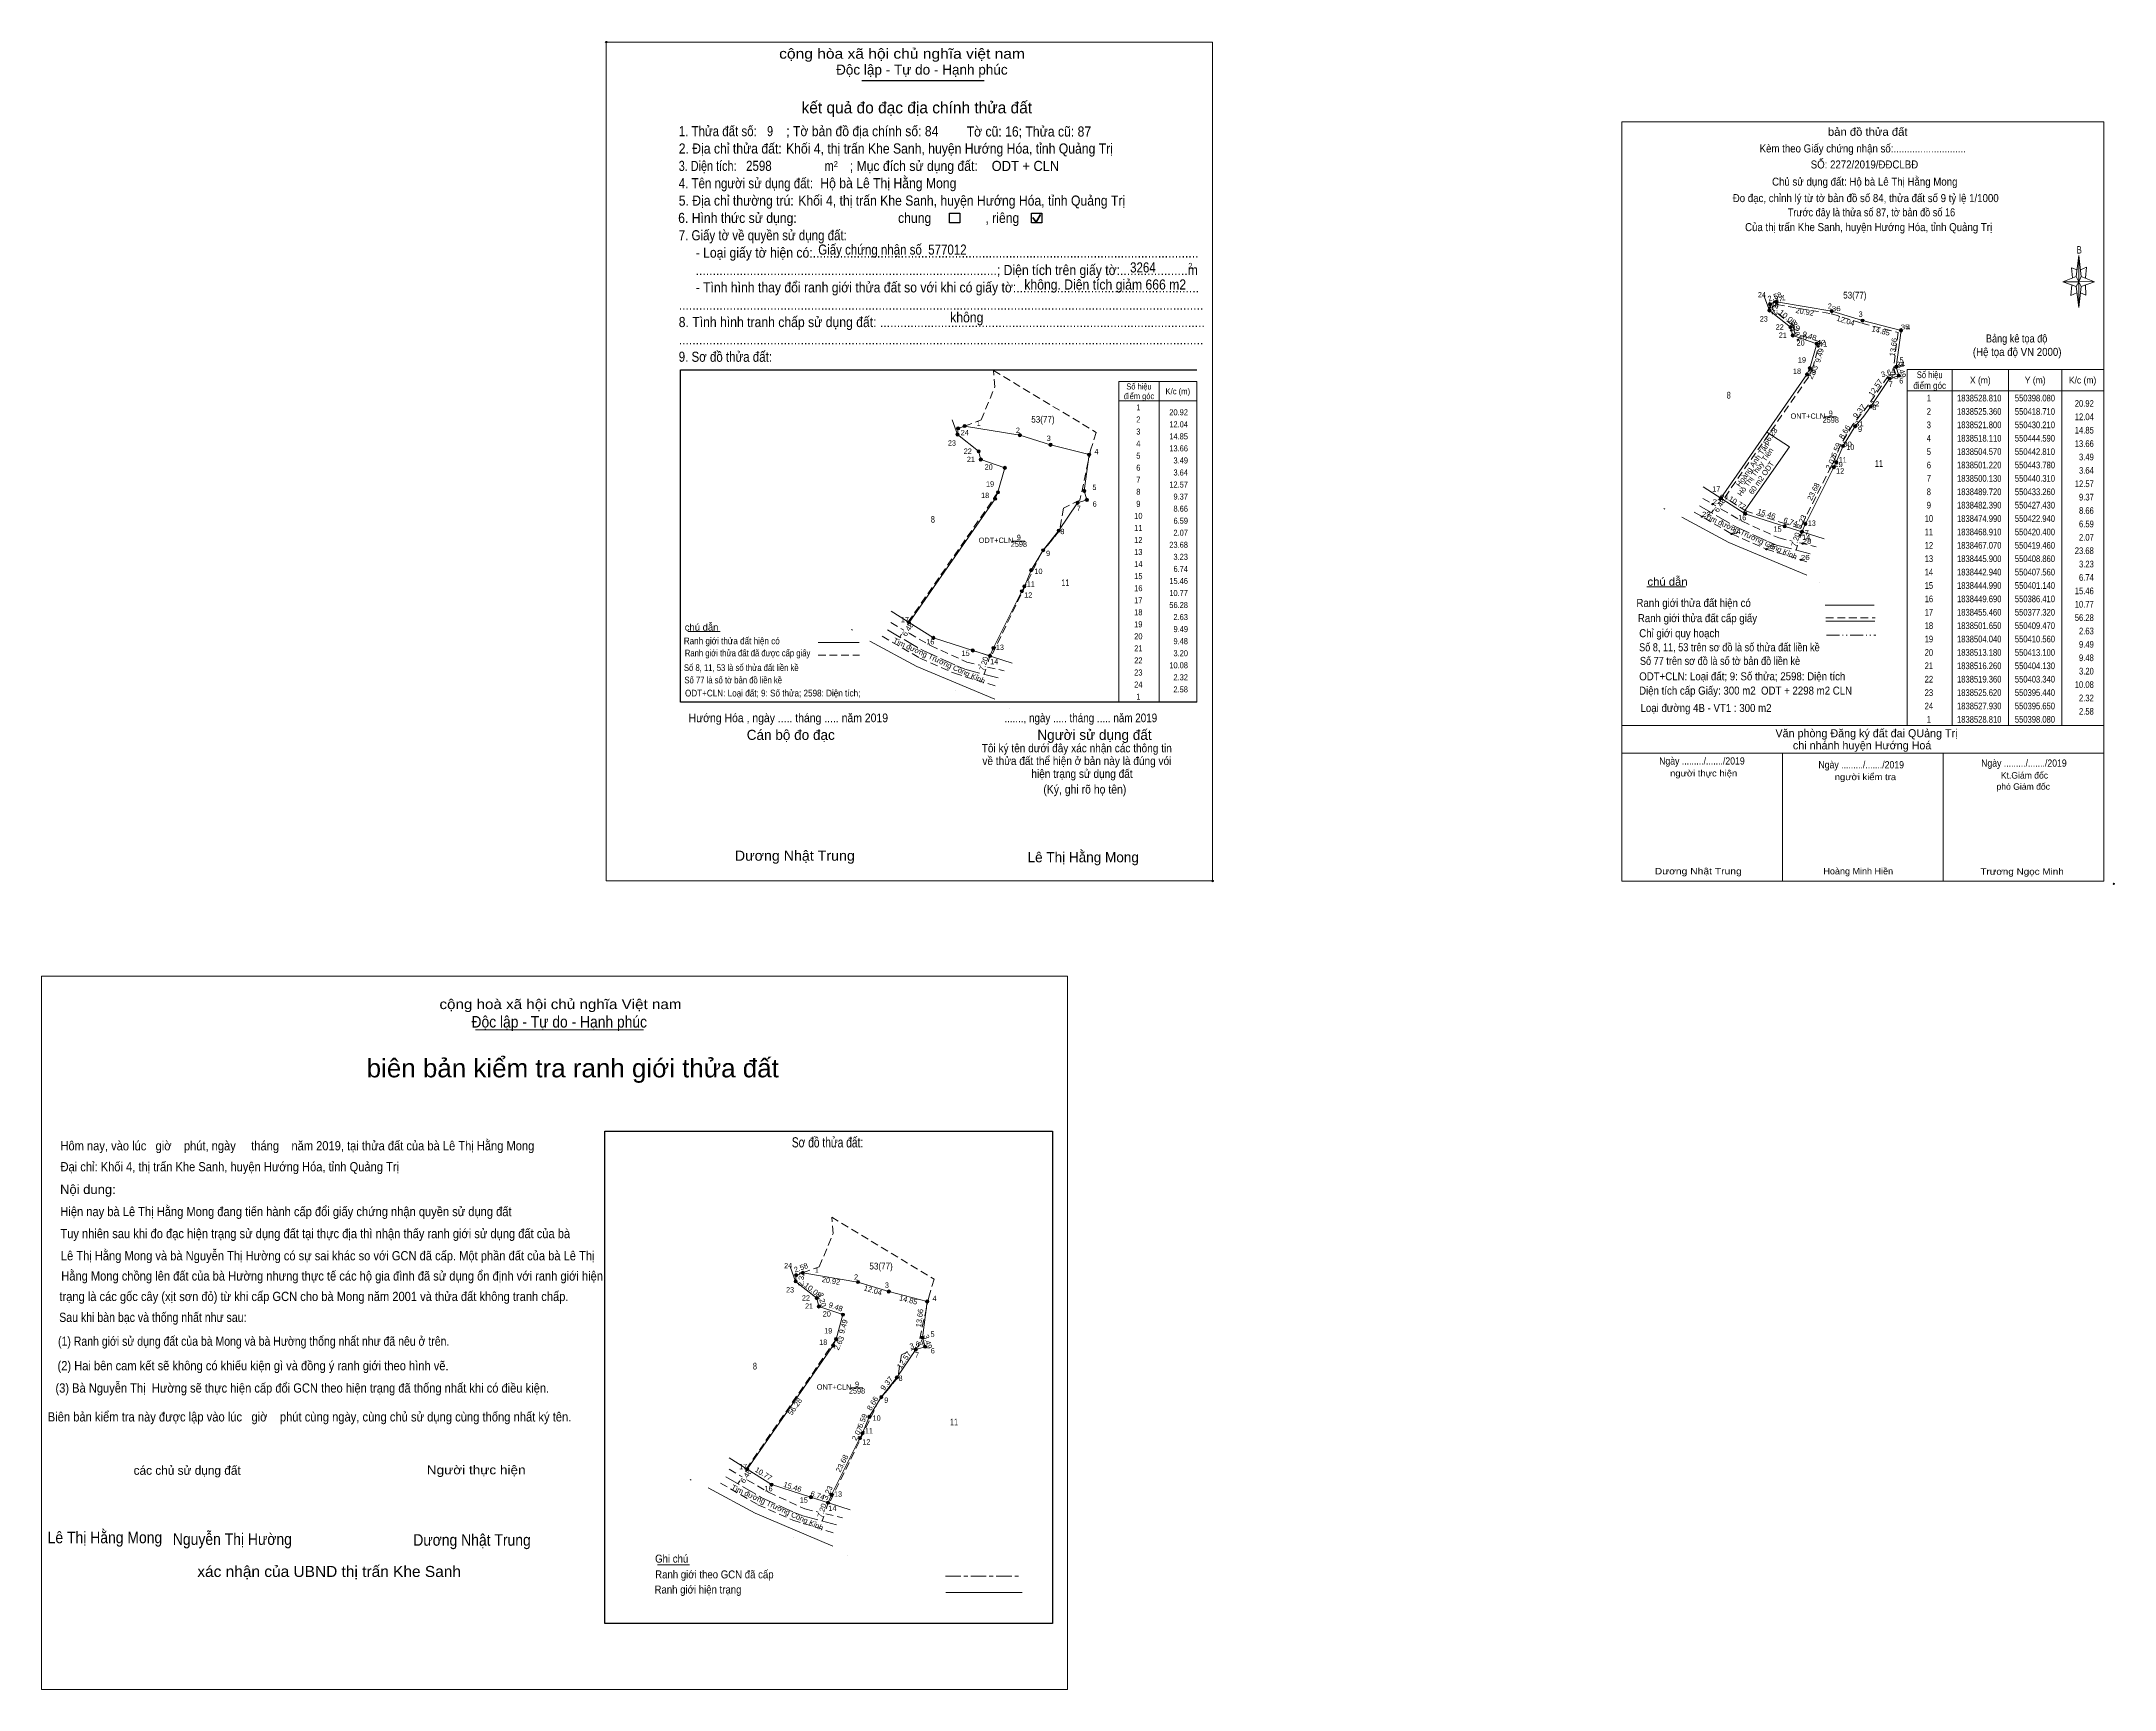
# Model space of a CAD drawing. Header units: metres. Extents: x 549750 to 550524, y 1838010 to 1838626.
import ezdxf
from ezdxf.enums import TextEntityAlignment as Align

# ---------------------------------------------------------------- set-up
doc = ezdxf.new("R2010")
doc.units = ezdxf.units.M
doc.header["$LTSCALE"] = 0.96
doc.header["$PDMODE"] = 32
doc.header["$PDSIZE"] = 0.48
for name, pattern in [('DASH_DOUBLE_DOT', [9.2, 5, -1.2, 0.3, -1.2, 0.3, -1.2]), ('LONG_DASH_SHORT_DASH', [9.9, 6, -1.2, 1.5, -1.2]), ('LONG_DASHED', [7.5, 6, -1.5]), ('MEDIUM_DASHED', [4.5, 3, -1.5])]:
    doc.linetypes.add(name, pattern=pattern)
for name, color, linetype, lineweight in [('1', 7, 'Continuous', 13), ('10', 7, 'MEDIUM_DASHED', 13), ('17', 7, 'Continuous', 13), ('2', 7, 'Continuous', 25), ('23', 7, 'Continuous', 13), ('28', 7, 'MEDIUM_DASHED', 13), ('5', 7, 'Continuous', 13), ('6', 7, 'Continuous', 13), ('63', 7, 'Continuous', 13)]:
    doc.layers.add(name, color=color, linetype=linetype, lineweight=lineweight)
for name, color, linetype in [('12', 7, 'Continuous'), ('36', 7, 'Continuous'), ('7', 7, 'Continuous')]:
    doc.layers.add(name, color=color, linetype=linetype)

msp = doc.modelspace()

# ---------------------------------------------------------------- texts
at = {"layer": '1'}
for s, height, width, p in [('53(77)', 2.5, 0.9, (550427.35, 1838530.06)), ('8', 2.5, 0.75, (550380.235, 1838492.7)), ('53(77)', 2.5, 0.9, (550124.08, 1838483.69)), ('ONT+CLN', 2, 0.95, (550409.8, 1838485.13)), ('2598', 2, 0.85, (550418.365, 1838483.68)), ('9', 2, 0.8, (550418.36, 1838486.19)), ('11', 2.5, 0.75, (550436.355, 1838467.19)), ('8', 2.5, 0.75, (550082.975, 1838446.33)), ('ODT+CLN', 2, 0.95, (550106.53, 1838438.76)), ('2598', 2, 0.85, (550115.095, 1838437.31)), ('9', 2, 0.8, (550115.09, 1838439.82)), ('11', 2.5, 0.75, (550132.465, 1838422.64)), ('53(77)', 2.5, 0.9, (550063.62, 1838167.4)), ('8', 2.5, 0.75, (550016.505, 1838130.04)), ('ONT+CLN', 2, 0.95, (550046.07, 1838122.47)), ('2598', 2, 0.85, (550054.635, 1838121.02)), ('9', 2, 0.8, (550054.63, 1838123.53)), ('11', 2.5, 0.75, (550090.865, 1838109.17))]:
    msp.add_text(s, height=height, dxfattribs=dict(at, width=width)).set_placement(p, align=Align.CENTER)
at = {"layer": '12', "width": 1.25}
for s, p in [('38', (550395.59, 1838526.74)), ('37', (550397.2, 1838528.96)), ('36', (550418.71, 1838525.36)), ('39', (550403.58, 1838518.13)), ('40', (550406.12, 1838514.62)), ('35', (550444.46, 1838518.52)), ('42', (550413.1, 1838512.81)), ('41', (550413.75, 1838512.11)), ('43', (550409.47, 1838501.65)), ('33', (550440.27, 1838500.08)), ('34', (550442.77, 1838504.62)), ('32', (550433.18, 1838489.8)), ('31', (550427.32, 1838482.35)), ('30', (550422.9, 1838474.78)), ('29', (550419.53, 1838467.12)), ('22', (550374.22, 1838453.29)), ('21', (550377, 1838455)), ('23', (550370.26, 1838448.58)), ('24', (550381.36, 1838442.13)), ('27', (550406.85, 1838441.64)), ('28', (550407.82, 1838438.53)), ('25', (550394.33, 1838436.44)), ('26', (550407.16, 1838432.45))]:
    msp.add_text(s, height=1.8, dxfattribs=at).set_placement(p)
at = {"layer": '2'}
for s, height, width, p in [('cộng hòa xã hội chủ nghĩa việt nam', 3.781, 1.15, (550025.55, 1838619.63)), ('1. Thửa đất số:', 3.781, 0.85, (549988.04, 1838590.69)), ('9', 3.78, 0.8, (550021.02, 1838590.69)), ('; Tờ bản đồ địa chính số: 84', 3.78, 0.9, (550028.19, 1838590.69)), ('Tờ cũ: 16; Thửa cũ: 87', 3.78, 0.9, (550095.6, 1838590.55)), ('2. Địa chỉ thửa đất:', 3.781, 0.9, (549988.04, 1838584.2)), ('Khối 4, thị trấn Khe Sanh, huyện Hướng Hóa, tỉnh Quảng Trị', 3.78, 0.9, (550028.12, 1838584.2)), ('3. Diện tích:', 3.781, 0.8, (549988.04, 1838577.7)), ('2598', 3.78, 0.85, (550013.2, 1838577.74)), ('m', 3.781, 0.8, (550042.54, 1838577.7)), ('2', 2.16, 0.8, (550045.95, 1838579.23)), ('; Mục đích sử dụng đất:', 3.781, 0.9, (550051.92, 1838577.7)), ('ODT + CLN', 3.78, 0.95, (550104.94, 1838577.69)), ('4. Tên người sử dụng đất:', 3.781, 0.85, (549988.04, 1838571.23)), ('Hộ bà Lê Thị Hằng Mong', 3.78, 0.9, (550040.92, 1838571.26)), ('5. Địa chỉ thường trú:', 3.781, 0.9, (549988.04, 1838564.75)), ('Khối 4, thị trấn Khe Sanh, huyện Hướng Hóa, tỉnh Quảng Trị', 3.78, 0.9, (550032.68, 1838564.75)), ('6. Hình thức sử dụng:', 3.781, 0.9, (549987.83, 1838558.27)), ('7. Giấy tờ về quyền sử dụng đất:', 3.781, 0.85, (549988.04, 1838551.8)), ('chung                , riêng', 3.781, 0.9, (550069.97, 1838558.27)), ('     - Loại giấy tờ hiện có:..................................................................................................................', 3.781, 0.9, (549988.04, 1838545.31)), ('Giấy chứng nhận số  577012', 3.78, 0.85, (550040.14, 1838546.44)), ('     .........................................................................................; Diện tích trên giấy tờ:....................m', 3.781, 0.9, (549988.04, 1838538.81)), ('3264', 3.78, 0.85, (550156.64, 1838539.79)), ('2', 2.16, 0.8, (550178.39, 1838541.2)), ('     - Tình hình thay đổi ranh giới thửa đất so với khi có giấy tờ:......................................................', 3.781, 0.9, (549988.04, 1838532.34)), ('không. Diện tích giảm 666 m2', 3.78, 0.9, (550117.12, 1838533.4)), ('...........................................................................................................................................................', 3.781, 0.9, (549988.04, 1838525.86)), ('không', 3.781, 0.9, (550089.44, 1838521.16)), ('8. Tình hình tranh chấp sử dụng đất: ................................................................................................', 3.781, 0.9, (549988.04, 1838519.39)), ('9. Sơ đồ thửa đất:', 3.781, 0.85, (549988.04, 1838506.42)), ('...........................................................................................................................................................', 3.781, 0.9, (549988.04, 1838512.91)), ('Hướng Hóa , ngày ..... tháng ..... năm 2019', 3.238, 0.9, (549991.74, 1838371.81)), ('......., ngày ..... tháng ..... năm 2019', 3.238, 0.85, (550109.67, 1838371.81)), ('(Ký, ghi rõ họ tên)', 3.241, 0.9, (550124.23, 1838345.14)), ('Dương Nhật Trung', 3.78, 1.05, (550009.01, 1838320.07)), ('Hôm nay, vào lúc   giờ    phút, ngày     tháng    năm 2019, tại thửa đất của bà Lê Thị Hằng Mong', 3.45, 0.9, (549757.09, 1838211.88)), ('Đại chỉ: Khối 4, thị trấn Khe Sanh, huyện Hướng Hóa, tỉnh Quảng Trị ', 3.45, 0.9, (549757.12, 1838204.05)), ('Nội dung:', 3.461, 1.05, (549756.94, 1838195.59)), ('Hiện nay bà Lê Thị Hằng Mong đang tiến hành cấp đổi giấy chứng nhận quyền sử dụng đất', 3.45, 0.9, (549757.06, 1838187.31)), ('Tuy nhiên sau khi đo đạc hiện trạng sử dụng đất tại thực địa thì nhận thấy ranh giới sử dụng đất của bà', 3.45, 0.9, (549757.06, 1838179.09)), ('Lê Thị Hằng Mong và bà Nguyễn Thị Hường có sự sai khác so với GCN đã cấp. Một phần đất của bà Lê Thị  ', 3.45, 0.9, (549757.24, 1838170.81)), ('Hằng Mong chồng lên đất của bà Hường nhưng thực tế các hộ gia đình đã sử dụng ổn định với ranh giới hiện ', 3.45, 0.9, (549757.39, 1838163.25)), ('trạng là các gốc cây (xịt sơn đỏ) từ khi cấp GCN cho bà Mong năm 2001 và thửa đất không tranh chấp.', 3.45, 0.9, (549756.7, 1838155.6)), ('Sau khi bàn bạc và thống nhất như sau:', 3.469, 0.85, (549756.64, 1838147.8)), ('(1) Ranh giới sử dụng đất của bà Mong và bà Hường thống nhất như đã nêu ở trên.', 3.45, 0.85, (549756.19, 1838138.89)), ('(2) Hai bên cam kết sẽ không có khiếu kiện gì và đồng ý ranh giới theo hình vẽ.', 3.45, 0.9, (549756.01, 1838129.74)), ('(3) Bà Nguyễn Thị  Hường sẽ thực hiện cấp đổi GCN theo hiện trạng đã thống nhất khi có điều kiện.', 3.45, 0.9, (549755.23, 1838121.4)), ('Ranh giới theo GCN đã cấp', 2.981, 0.9, (549979.24, 1838052.01)), ('Ranh giới hiện trạng', 2.981, 0.9, (549979, 1838046.37))]:
    msp.add_text(s, height=height, dxfattribs=dict(at, width=width)).set_placement(p)
for s, height, p in [('Độc lập - Tự do - Hạnh phúc', 3.781, (550046.81, 1838613.67)), ('Cán bộ đo đạc', 3.781, (550013.44, 1838365.2)), ('Người sử dụng đất', 3.781, (550121.98, 1838365.2)), ('Lê Thị Hằng Mong', 3.78, (550118.33, 1838319.5))]:
    msp.add_text(s, height=height, dxfattribs=at).set_placement(p)
for s, height, p in [('kết quả đo đạc địa chính thửa đất', 4.321, (550076.965, 1838599.21)), ('.', 1.08, (550187.4489, 1838311.95)), ('các chủ sử dụng đất', 3.3, (549804.43, 1838090.71))]:
    msp.add_text(s, height=height, dxfattribs=at).set_placement(p, align=Align.CENTER)
for s, height, width, p in [('Tôi ký tên dưới đây xác nhận các thông tin', 3.123, 0.9, (550136.72, 1838360.57)), ('về thửa đất thể hiện ở bản này là đúng vói', 3.123, 0.9, (550136.755, 1838355.81)), ('hiện trạng sử dụng đất', 3.123, 0.9, (550138.67, 1838351.01)), ('cộng hoà xã hội chủ nghĩa Việt nam', 3.684, 1.15, (549943.865, 1838264.65)), ('cộng hoà xã hội chủ nghĩa Việt nam', 3.684, 1.15, (549943.865, 1838264.65)), ('Độc lập - Tự do - Hạnh phúc', 4.297, 0.9, (549943.405, 1838257.75)), ('Độc lập - Tự do - Hạnh phúc', 4.297, 0.9, (549943.405, 1838257.75)), (' biên bản kiểm tra ranh giới thửa đất', 6.9, 1.05, (549947.1, 1838239.15)), ('Sơ đồ thửa đất:', 3.797, 0.75, (550043.62, 1838212.99)), ('Biên bản kiểm tra này được lập vào lúc   giờ    phút cùng ngày, cùng chủ sử dụng cùng thống nhất ký tên.', 3.469, 0.9, (549850.135, 1838110.63)), ('Người thực hiện', 3.3, 1.15, (549912.385, 1838090.89)), ('Lê Thị Hằng Mong', 4.32, 0.9, (549773.71, 1838065.15)), ('Nguyễn Thị Hường', 4.32, 0.9, (549821.31, 1838064.52)), ('Dương Nhật Trung', 4.32, 0.9, (549910.83, 1838064.21)), ('Ghi chú', 2.99, 0.9, (549985.415, 1838057.89)), ('xác nhận của UBND thị trấn Khe Sanh', 4.11, 1.05, (549857.455, 1838052.55))]:
    msp.add_text(s, height=height, dxfattribs=dict(at, width=width)).set_placement(p, align=Align.CENTER)
at = {"layer": '36', "width": 0.9}
msp.add_text('Loại đường 4B - VT1 : 300 m2', height=3, dxfattribs=at).set_placement((550347.29, 1838375.63))
at = {"layer": '5'}
for s, height, width, p in [('bản đồ thửa đất', 3, 1.05, (550432.15, 1838590.83)), ('Kèm theo Giấy chứng nhận số:...........................', 3, 0.9, (550430.31, 1838584.61)), ('SỐ: 2272/2019/ĐĐCLBĐ', 3, 0.9, (550430.935, 1838578.63)), ('Chủ sử dụng đất: Hộ bà Lê Thị Hằng Mong', 3, 0.9, (550431.045, 1838572.21)), ('Đo đạc, chỉnh lý từ tờ bản đồ số 84, thửa đất số 9 tỷ lệ 1/1000 ', 3, 0.9, (550431.91, 1838566.07)), ('Trước đây là thửa số 87, tờ bản đồ số 16', 3, 0.85, (550433.555, 1838560.75)), ('Của thị trấn Khe Sanh, huyện Hướng Hóa, tỉnh Quảng Trị', 3, 0.9, (550432.49, 1838555.23)), ('B', 2.755, 0.8, (550511.175, 1838546.87))]:
    msp.add_text(s, height=height, dxfattribs=dict(at, width=width)).set_placement(p, align=Align.CENTER)
at = {"layer": '6'}
for s, height, width, p in [('Bảng kê tọa độ', 3, 0.85, (550487.775, 1838513.64)), ('(Hệ tọa độ VN 2000)', 3, 0.9, (550487.98, 1838508.62)), ('chú dẫn', 3, 1.05, (550357.385, 1838422.8)), ('Ranh giới thửa đất hiện có ', 3, 0.9, (550367.635, 1838414.86)), ('Ranh giới thửa đất cấp giấy', 3, 0.9, (550368.555, 1838409.18)), ('Chỉ giới quy hoạch', 3, 0.9, (550361.835, 1838403.54)), ('Ngày ........./......./2019', 2.7, 0.9, (550370.225, 1838355.99)), ('người thực hiện', 2.4, 1.1, (550370.875, 1838351.55)), ('Ngày ........./......./2019', 2.7, 0.9, (550429.725, 1838354.57)), ('Ngày ........./......./2019', 2.7, 0.9, (550490.505, 1838355.19)), ('người kiểm tra', 2.4, 1.1, (550431.29, 1838350.17)), ('Dương Nhật Trung', 2.4, 1.2, (550368.865, 1838314.97)), ('Hoàng Minh Hiền', 2.4, 1.05, (550428.62, 1838314.97)), ('Trương Ngọc Minh', 2.4, 1.15, (550489.825, 1838314.83))]:
    msp.add_text(s, height=height, dxfattribs=dict(at, width=width)).set_placement(p, align=Align.CENTER)
for s, height, width, p in [('chú dẫn', 2.517, 1.05, (549990.29, 1838406.02)), ('Ranh giới thửa đất hiện có ', 2.517, 0.9, (549989.93, 1838400.92)), ('Số 8, 11, 53 trên sơ đồ là số thửa đất liền kề', 3, 0.85, (550346.77, 1838398.3)), ('Số 8, 11, 53 là số thửa đất liền kề', 2.52, 0.85, (549989.98, 1838390.92)), ('Ranh giới thửa đất đã được cấp giấy', 2.517, 0.85, (549990.32, 1838396.39)), ('Số 77 trên sơ đồ là số tờ bản đồ liền kè', 3, 0.85, (550347.08, 1838393.2)), ('Số 77 là số tờ bản đồ liền kề', 2.52, 0.85, (549990.18, 1838386.3)), ('ODT+CLN: Loại đất; 9: Số thửa; 2598: Diện tích', 3, 0.9, (550346.81, 1838387.45)), ('Diện tích cấp Giấy: 300 m2  ODT + 2298 m2 CLN', 3, 0.9, (550346.75, 1838382.11)), ('ODT+CLN: Loại đất; 9: Số thửa; 2598: Diện tích;', 2.52, 0.9, (549990.38, 1838381.42))]:
    msp.add_text(s, height=height, dxfattribs=dict(at, width=width)).set_placement(p)
for s, height, p in [(' Văn phòng Đăng ký đất đai QUảng Trị', 3, (550431.135, 1838366.19)), ('chi nhánh huyện Hướng Hoá', 3, (550430.065, 1838361.67)), ('Kt.Giám đốc', 2.4, (550490.705, 1838350.75)), ('phó Giám đốc', 2.4, (550490.245, 1838346.57))]:
    msp.add_text(s, height=height, dxfattribs=at).set_placement(p, align=Align.CENTER)
at = {"layer": '63'}
for s, height, width, p in [(' 24', 2, 0.85, (550394.15, 1838530.48)), (' 1', 2, 0.75, (550401.47, 1838529.35)), (' 2', 2, 0.85, (550418.76, 1838526.21)), (' 3', 2, 0.8, (550430.26, 1838523.21)), (' 23', 2, 0.8, (550394.84, 1838521.46)), (' 22', 2, 0.85, (550400.79, 1838518.4)), (' 21', 2, 0.8, (550401.92, 1838515.36)), (' 4', 2, 0.85, (550448.09, 1838518.26)), (' 20', 2, 0.85, (550408.59, 1838512.48)), (' 18', 2, 0.85, (550407.27, 1838501.9)), (' 19', 2, 0.85, (550409.11, 1838506.15)), (' 5', 2, 0.8, (550445.54, 1838506.04)), (' 7', 2, 0.8, (550441.51, 1838497.07)), (' 6', 2, 0.85, (550445.46, 1838498.32)), ('20.92', 2.25, 0.85, (550178.24, 1838486.45)), (' 8', 2, 0.8, (550435.36, 1838488.42)), ('20.92', 2.5, 0.85, (550516.61, 1838489.62)), ('12.04', 2.5, 0.85, (550516.61, 1838484.62)), (' 24', 2, 0.85, (550096.39, 1838478.98)), (' 1', 2, 0.75, (550100.78, 1838482.44)), (' 2', 2, 0.85, (550115.49, 1838479.84)), (' 3', 2, 0.8, (550126.99, 1838476.84)), ('12.04', 2.25, 0.85, (550178.24, 1838481.95)), ('14.85', 2.25, 0.85, (550178.24, 1838477.45)), (' 9', 2, 0.85, (550430.03, 1838480.23)), ('14.85', 2.5, 0.85, (550516.61, 1838479.62)), (' 23', 2, 0.8, (550091.57, 1838475.09)), (' 22', 2, 0.85, (550097.52, 1838472.03)), (' 21', 2, 0.8, (550098.65, 1838468.99)), (' 4', 2, 0.85, (550144.82, 1838471.89)), ('13.66', 2.25, 0.85, (550178.24, 1838472.95)), ('3.49', 2.25, 0.85, (550178.25, 1838468.45)), (' 11', 2, 0.8, (550424.31, 1838468.81)), (' 10', 2, 0.85, (550427.19, 1838473.54)), ('13.66', 2.5, 0.85, (550516.61, 1838474.62)), ('3.49', 2.5, 0.85, (550516.61, 1838469.62)), (' 20', 2, 0.85, (550105.32, 1838466.11)), (' 19', 2, 0.85, (550105.84, 1838459.78)), ('3.64', 2.25, 0.85, (550178.24, 1838463.95)), (' 12', 2, 0.85, (550423.37, 1838464.67)), ('12.57', 2.5, 0.85, (550516.61, 1838459.62)), ('3.64', 2.5, 0.85, (550516.61, 1838464.62)), (' 18', 2, 0.85, (550104, 1838455.53)), (' 5', 2, 0.8, (550144.05, 1838458.55)), (' 6', 2, 0.85, (550144.16, 1838452.34)), ('12.57', 2.25, 0.85, (550178.24, 1838459.45)), ('9.37', 2.25, 0.85, (550178.24, 1838454.95)), (' 17', 2, 0.85, (550377.09, 1838457.9)), ('9.37', 2.5, 0.85, (550516.61, 1838454.62)), (' 7', 2, 0.8, (550138.24, 1838450.7)), ('8.66', 2.25, 0.85, (550178.24, 1838450.45)), ('6.59', 2.25, 0.85, (550178.25, 1838445.95)), (' 16', 2, 0.85, (550386.81, 1838447.24)), (' 13', 2, 0.8, (550412.76, 1838445.15)), ('8.66', 2.5, 0.85, (550516.61, 1838449.62)), ('6.59', 2.5, 0.85, (550516.61, 1838444.62)), (' 8', 2, 0.8, (550132.09, 1838442.05)), ('23.68', 2.25, 0.85, (550178.24, 1838436.95)), ('2.07', 2.25, 0.85, (550178.24, 1838441.45)), (' 15', 2, 0.85, (550399.99, 1838442.94)), (' 14', 2, 0.85, (550410.67, 1838439.83)), ('2.07', 2.5, 0.85, (550516.61, 1838439.62)), (' 9', 2, 0.85, (550126.76, 1838433.86)), ('3.23', 2.25, 0.85, (550178.24, 1838432.45)), ('23.68', 2.5, 0.85, (550516.61, 1838434.62)), ('3.23', 2.5, 0.85, (550516.61, 1838429.62)), (' 11', 2, 0.8, (550121.04, 1838422.44)), (' 10', 2, 0.85, (550123.92, 1838427.17)), ('15.46', 2.25, 0.85, (550178.24, 1838423.45)), ('6.74', 2.25, 0.85, (550178.24, 1838427.95)), ('6.74', 2.5, 0.85, (550516.61, 1838424.62)), (' 12', 2, 0.85, (550120.1, 1838418.3)), ('56.28', 2.25, 0.85, (550178.24, 1838414.45)), ('10.77', 2.25, 0.85, (550178.24, 1838418.95)), ('15.46', 2.5, 0.85, (550516.61, 1838419.62)), ('10.77', 2.5, 0.85, (550516.61, 1838414.62)), (' 17', 2, 0.85, (550074.05, 1838409.09)), ('2.63', 2.25, 0.85, (550178.24, 1838409.95)), ('9.49', 2.25, 0.85, (550178.25, 1838405.45)), ('56.28', 2.5, 0.85, (550516.61, 1838409.62)), (' 16', 2, 0.85, (550083.54, 1838400.87)), (' 13', 2, 0.8, (550109.49, 1838398.78)), ('9.48', 2.25, 0.85, (550178.24, 1838400.95)), ('9.49', 2.5, 0.85, (550516.61, 1838399.62)), ('2.63', 2.5, 0.85, (550516.61, 1838404.62)), (' 15', 2, 0.85, (550096.72, 1838396.57)), (' 14', 2, 0.85, (550107.4, 1838393.46)), ('10.08', 2.25, 0.85, (550178.24, 1838391.95)), ('3.20', 2.25, 0.85, (550178.24, 1838396.45)), ('3.20', 2.5, 0.85, (550516.61, 1838389.62)), ('9.48', 2.5, 0.85, (550516.61, 1838394.62)), ('2.32', 2.25, 0.85, (550178.24, 1838387.45)), ('2.58', 2.25, 0.85, (550178.24, 1838382.95)), ('10.08', 2.5, 0.85, (550516.61, 1838384.62)), ('2.32', 2.5, 0.85, (550516.61, 1838379.62)), ('2.58', 2.5, 0.85, (550516.61, 1838374.62)), (' 24', 2, 0.85, (550030.42, 1838167.82)), (' 1', 2, 0.75, (550040.32, 1838166.15)), (' 23', 2, 0.8, (550031.11, 1838158.8)), (' 2', 2, 0.85, (550055.03, 1838163.55)), (' 3', 2, 0.8, (550066.53, 1838160.55)), (' 22', 2, 0.85, (550037.06, 1838155.74)), (' 21', 2, 0.8, (550038.19, 1838152.7)), (' 4', 2, 0.85, (550084.36, 1838155.6)), (' 20', 2, 0.85, (550044.86, 1838149.82)), (' 19', 2, 0.85, (550045.38, 1838143.49)), (' 18', 2, 0.85, (550043.54, 1838139.24)), (' 5', 2, 0.8, (550083.59, 1838142.26)), (' 6', 2, 0.85, (550083.7, 1838136.05)), (' 7', 2, 0.8, (550077.78, 1838134.41)), (' 8', 2, 0.8, (550071.63, 1838125.76)), (' 9', 2, 0.85, (550066.3, 1838117.57)), (' 11', 2, 0.8, (550060.58, 1838106.15)), (' 10', 2, 0.85, (550063.46, 1838110.88)), (' 12', 2, 0.85, (550059.64, 1838102.01)), (' 17', 2, 0.85, (550013.59, 1838092.8)), (' 16', 2, 0.85, (550023.08, 1838084.58)), (' 13', 2, 0.8, (550049.03, 1838082.49)), (' 15', 2, 0.85, (550036.26, 1838080.28)), (' 14', 2, 0.85, (550046.94, 1838077.17))]:
    msp.add_text(s, height=height, dxfattribs=dict(at, width=width)).set_placement(p, align=Align.RIGHT)
for s, rotation, p in [('2.58', 19.907, (550397.7545, 1838529.798)), ('9.48', 341.049, (550410.0903, 1838515.159)), ('2.63', 65.484, (550412.5591, 1838502.1501)), ('3.64', 17.439, (550440.0653, 1838501.4181)), ('3.49', 286.148, (550443.9227, 1838502.8631)), ('Hoàng Anh Tân', 55.161, (550389.9981, 1838467.4237)), ('Hồ Thị Thủy Tiên', 55.161, (550391.0141, 1838464.6987)), ('2.07', 62.939, (550419.3089, 1838468.3351)), ('6.59', 67.327, (550421.2833, 1838473.1395)), ('60 m2 ODT', 55.161, (550393.2609, 1838462.5437)), ('10.77', 327.594, (550382.8991, 1838452.8917)), ('23.68', 63.402, (550412.7583, 1838457.5023)), ('6.74', 342.291, (550403.0358, 1838445.669)), ('3.23', 66.289, (550408.2797, 1838446.2729)), ('7.20', 72.295, (550406.2008, 1838439.7259)), ('7.20', 72.295, (550102.9308, 1838393.3559)), ('2.58', 19.907, (550034.0245, 1838167.138)), ('9.48', 341.049, (550046.3603, 1838152.499)), ('2.63', 65.484, (550048.8291, 1838139.4901)), ('3.64', 17.439, (550077.2153, 1838138.4481)), ('3.49', 286.148, (550080.1527, 1838140.1631)), ('6.59', 67.327, (550057.5533, 1838110.4795)), ('2.07', 62.939, (550055.5789, 1838105.6751)), ('23.68', 63.402, (550049.9083, 1838094.5123)), ('10.77', 327.594, (550019.1691, 1838090.2317)), ('6.74', 342.291, (550039.6158, 1838082.059)), ('3.23', 66.289, (550044.5497, 1838083.6129)), ('7.20', 72.295, (550042.4708, 1838077.0659))]:
    msp.add_text(s, height=2, rotation=rotation, dxfattribs=at).set_placement(p, align=Align.CENTER)
for s, rotation, width, p in [('2.32', 84.806, 0.9, (550398.5118, 1838526.4095)), ('10.08', 321.607, 1.1, (550401.6039, 1838522.2227)), ('20.92', 350.506, 0.9, (550408.4651, 1838524.1341)), ('3.20', 284.297, 0.95, (550404.3488, 1838518.5119)), ('12.04', 342.799, 0.95, (550423.5993, 1838520.8099)), ('14.85', 345.608, 0.95, (550436.7914, 1838516.9847)), ('9.49', 74.469, 0.95, (550415.0931, 1838508.5423)), ('13.66', 82.511, 0.9, (550442.7157, 1838511.7697)), ('12.57', 55.893, 1.05, (550435.9106, 1838496.1993)), ('9.37', 51.503, 1.1, (550429.7651, 1838487.3575)), ('56.28', 55.161, 1.05, (550396.6085, 1838478.0087)), ('8.66', 58.752, 1.05, (550424.3982, 1838479.6863)), ('6.48', 57.61, 1.05, (550377.7252, 1838452.3143)), ('Tim đường Trương Công Kỉnh', 335.516, 0.95, (550388.2056, 1838440.253)), ('15.46', 342.303, 0.95, (550394.046, 1838448.7017)), ('6.48', 57.61, 1.05, (550074.4552, 1838405.9443)), ('Tim đường Trương Công Kỉnh', 335.516, 0.95, (550084.9356, 1838393.883)), ('2.32', 84.806, 0.9, (550034.7818, 1838163.7495)), ('10.08', 321.607, 1.1, (550037.5339, 1838158.8827)), ('20.92', 350.506, 0.9, (550044.7351, 1838162.1841)), ('12.04', 342.799, 0.95, (550060.2793, 1838158.6599)), ('3.20', 284.297, 0.95, (550040.6188, 1838155.8519)), ('14.85', 345.608, 0.95, (550073.5714, 1838155.0747)), ('13.66', 82.511, 0.9, (550078.9857, 1838149.1097)), ('9.49', 74.469, 0.95, (550050.4831, 1838145.8123)), ('12.57', 55.893, 1.05, (550073.0306, 1838133.0293)), ('9.37', 51.503, 1.1, (550066.5051, 1838124.2175)), ('56.28', 55.161, 1.05, (550032.2685, 1838115.6187)), ('8.66', 58.752, 1.05, (550061.2782, 1838116.8563)), ('6.48', 57.61, 1.05, (550013.9952, 1838089.6543)), ('Tim đường Trương Công Kỉnh', 335.516, 0.95, (550024.4756, 1838077.593)), ('15.46', 342.303, 0.95, (550030.256, 1838085.2317))]:
    msp.add_text(s, height=2, rotation=rotation, dxfattribs=dict(at, width=width)).set_placement(p, align=Align.CENTER)
for s, height, width, p in [('Số hiệu', 2.5, 0.85, (550455.31, 1838500.32)), ('X (m)', 2.5, 0.95, (550474.21, 1838498.32)), ('Y (m)', 2.5, 0.95, (550494.705, 1838498.32)), ('K/c (m)', 2.5, 0.95, (550512.41, 1838498.32)), ('điểm góc', 2.25, 0.9, (550159.97, 1838492.48)), ('Số hiệu', 2.25, 0.85, (550159.965, 1838496.08)), ('K/c (m)', 2.25, 0.95, (550174.46, 1838494.28)), ('điểm góc', 2.5, 0.9, (550455.31, 1838496.32)), (' 1', 2.5, 0.75, (550454.605, 1838491.62)), ('1838528.810', 2.5, 0.85, (550473.81, 1838491.62)), ('550398.080', 2.5, 0.85, (550494.615, 1838491.62)), (' 2', 2.25, 0.85, (550159.335, 1838483.75)), (' 1', 2.25, 0.75, (550159.335, 1838488.25)), (' 2', 2.5, 0.85, (550454.61, 1838486.62)), ('1838525.360', 2.5, 0.85, (550473.81, 1838486.62)), ('550418.710', 2.5, 0.85, (550494.615, 1838486.62)), (' 3', 2.25, 0.8, (550159.34, 1838479.25)), (' 4', 2.5, 0.85, (550454.605, 1838476.62)), (' 3', 2.5, 0.8, (550454.61, 1838481.62)), ('1838521.800', 2.5, 0.85, (550473.81, 1838481.62)), ('1838518.110', 2.5, 0.85, (550473.81, 1838476.62)), ('550430.210', 2.5, 0.85, (550494.615, 1838481.62)), ('550444.590', 2.5, 0.85, (550494.615, 1838476.62)), (' 4', 2.25, 0.85, (550159.33, 1838474.75)), (' 5', 2.25, 0.8, (550159.34, 1838470.25)), (' 5', 2.5, 0.8, (550454.61, 1838471.62)), ('1838504.570', 2.5, 0.85, (550473.81, 1838471.62)), ('550442.810', 2.5, 0.85, (550494.615, 1838471.62)), (' 6', 2.25, 0.85, (550159.335, 1838465.75)), (' 7', 2.25, 0.8, (550159.34, 1838461.25)), (' 6', 2.5, 0.85, (550454.61, 1838466.62)), (' 7', 2.5, 0.8, (550454.61, 1838461.62)), ('1838501.220', 2.5, 0.85, (550473.81, 1838466.62)), ('1838500.130', 2.5, 0.85, (550473.81, 1838461.62)), ('550443.780', 2.5, 0.85, (550494.615, 1838466.62)), ('550440.310', 2.5, 0.85, (550494.615, 1838461.62)), (' 9', 2.25, 0.85, (550159.335, 1838452.25)), (' 8', 2.25, 0.8, (550159.34, 1838456.75)), (' 9', 2.5, 0.85, (550454.605, 1838451.62)), (' 8', 2.5, 0.8, (550454.61, 1838456.62)), ('1838489.720', 2.5, 0.85, (550473.81, 1838456.62)), ('1838482.390', 2.5, 0.85, (550473.81, 1838451.62)), ('550433.260', 2.5, 0.85, (550494.615, 1838456.62)), ('550427.430', 2.5, 0.85, (550494.615, 1838451.62)), (' 10', 2.25, 0.85, (550159.335, 1838447.75)), (' 10', 2.5, 0.85, (550454.605, 1838446.62)), ('1838474.990', 2.5, 0.85, (550473.81, 1838446.62)), ('550422.940', 2.5, 0.85, (550494.615, 1838446.62)), (' 12', 2.25, 0.85, (550159.34, 1838438.75)), (' 11', 2.25, 0.8, (550159.33, 1838443.25)), (' 12', 2.5, 0.85, (550454.61, 1838436.62)), (' 11', 2.5, 0.8, (550454.605, 1838441.62)), ('1838468.910', 2.5, 0.85, (550473.81, 1838441.62)), ('1838467.070', 2.5, 0.85, (550473.81, 1838436.62)), ('550420.400', 2.5, 0.85, (550494.615, 1838441.62)), ('550419.460', 2.5, 0.85, (550494.615, 1838436.62)), (' 13', 2.25, 0.85, (550159.335, 1838434.25)), (' 14', 2.25, 0.85, (550159.335, 1838429.75)), (' 13', 2.5, 0.85, (550454.61, 1838431.62)), ('1838445.900', 2.5, 0.85, (550473.81, 1838431.62)), ('550408.860', 2.5, 0.85, (550494.615, 1838431.62)), (' 15', 2.25, 0.85, (550159.335, 1838425.25)), (' 14', 2.5, 0.85, (550454.605, 1838426.62)), (' 15', 2.5, 0.85, (550454.61, 1838421.62)), ('1838442.940', 2.5, 0.85, (550473.81, 1838426.62)), ('1838444.990', 2.5, 0.85, (550473.81, 1838421.62)), ('550407.560', 2.5, 0.85, (550494.615, 1838426.62)), ('550401.140', 2.5, 0.85, (550494.615, 1838421.62)), (' 17', 2.25, 0.85, (550159.335, 1838416.25)), (' 16', 2.25, 0.85, (550159.34, 1838420.75)), (' 16', 2.5, 0.85, (550454.61, 1838416.62)), ('1838449.690', 2.5, 0.85, (550473.81, 1838416.62)), ('550386.410', 2.5, 0.85, (550494.615, 1838416.62)), (' 19', 2.25, 0.85, (550159.33, 1838407.25)), (' 18', 2.25, 0.85, (550159.335, 1838411.75)), (' 17', 2.5, 0.85, (550454.61, 1838411.62)), (' 18', 2.5, 0.85, (550454.61, 1838406.62)), ('1838455.460', 2.5, 0.85, (550473.81, 1838411.62)), ('1838501.650', 2.5, 0.85, (550473.81, 1838406.62)), ('550377.320', 2.5, 0.85, (550494.615, 1838411.62)), ('550409.470', 2.5, 0.85, (550494.615, 1838406.62)), (' 20', 2.25, 0.85, (550159.335, 1838402.75)), (' 21', 2.25, 0.8, (550159.33, 1838398.25)), (' 19', 2.5, 0.85, (550454.605, 1838401.62)), ('1838504.040', 2.5, 0.85, (550473.81, 1838401.62)), ('550410.560', 2.5, 0.85, (550494.615, 1838401.62)), (' 22', 2.25, 0.85, (550159.34, 1838393.75)), (' 20', 2.5, 0.85, (550454.605, 1838396.62)), (' 21', 2.5, 0.8, (550454.605, 1838391.62)), ('1838513.180', 2.5, 0.85, (550473.81, 1838396.62)), ('1838516.260', 2.5, 0.85, (550473.81, 1838391.62)), ('550413.100', 2.5, 0.85, (550494.615, 1838396.62)), ('550404.130', 2.5, 0.85, (550494.615, 1838391.62)), (' 23', 2.25, 0.85, (550159.335, 1838389.25)), (' 24', 2.25, 0.85, (550159.335, 1838384.75)), (' 22', 2.5, 0.85, (550454.61, 1838386.62)), ('1838519.360', 2.5, 0.85, (550473.81, 1838386.62)), ('550403.340', 2.5, 0.85, (550494.615, 1838386.62)), (' 1', 2.25, 0.75, (550159.335, 1838380.25)), (' 24', 2.5, 0.85, (550454.605, 1838376.62)), (' 23', 2.5, 0.85, (550454.61, 1838381.62)), ('1838525.620', 2.5, 0.85, (550473.81, 1838381.62)), ('1838527.930', 2.5, 0.85, (550473.81, 1838376.62)), ('550395.440', 2.5, 0.85, (550494.615, 1838381.62)), ('550395.650', 2.5, 0.85, (550494.615, 1838376.62)), (' 1', 2.5, 0.75, (550454.605, 1838371.62)), ('1838528.810', 2.5, 0.85, (550473.81, 1838371.62)), ('550398.080', 2.5, 0.85, (550494.615, 1838371.62))]:
    msp.add_text(s, height=height, dxfattribs=dict(at, width=width)).set_placement(p, align=Align.CENTER)

# ---------------------------------------------------------------- hatches: boundary and pattern name
at = {"layer": '63'}
for points in [[(550396.04, 1838525.62, 1), (550394.84, 1838525.62, 1)], [(550396.25, 1838527.93, 1), (550395.05, 1838527.93, 1)], [(550398.68, 1838528.81, 1), (550397.48, 1838528.81, 1)], [(550419.31, 1838525.36, 1), (550418.11, 1838525.36, 1)], [(550403.94, 1838519.36, 1), (550402.74, 1838519.36, 1)], [(550404.73, 1838516.26, 1), (550403.53, 1838516.26, 1)], [(550430.81, 1838521.8, 1), (550429.61, 1838521.8, 1)], [(550445.19, 1838518.11, 1), (550443.99, 1838518.11, 1)], [(550413.7, 1838513.18, 1), (550412.5, 1838513.18, 1)], [(550410.07, 1838501.65, 1), (550408.87, 1838501.65, 1)], [(550411.16, 1838504.04, 1), (550409.96, 1838504.04, 1)], [(550440.91, 1838500.13, 1), (550439.71, 1838500.13, 1)], [(550443.41, 1838504.57, 1), (550442.21, 1838504.57, 1)], [(550444.38, 1838501.22, 1), (550443.18, 1838501.22, 1)], [(550433.86, 1838489.72, 1), (550432.66, 1838489.72, 1)], [(550092.77, 1838479.25, 1), (550091.57, 1838479.25, 1)], [(550092.98, 1838481.56, 1), (550091.78, 1838481.56, 1)], [(550095.41, 1838482.44, 1), (550094.21, 1838482.44, 1)], [(550116.04, 1838478.99, 1), (550114.84, 1838478.99, 1)], [(550428.03, 1838482.39, 1), (550426.83, 1838482.39, 1)], [(550100.67, 1838472.99, 1), (550099.47, 1838472.99, 1)], [(550101.46, 1838469.89, 1), (550100.26, 1838469.89, 1)], [(550127.54, 1838475.43, 1), (550126.34, 1838475.43, 1)], [(550141.92, 1838471.74, 1), (550140.72, 1838471.74, 1)], [(550423.54, 1838474.99, 1), (550422.34, 1838474.99, 1)], [(550110.43, 1838466.81, 1), (550109.23, 1838466.81, 1)], [(550420.06, 1838467.07, 1), (550418.86, 1838467.07, 1)], [(550421, 1838468.91, 1), (550419.8, 1838468.91, 1)], [(550106.8, 1838455.28, 1), (550105.6, 1838455.28, 1)], [(550107.89, 1838457.67, 1), (550106.69, 1838457.67, 1)], [(550137.64, 1838453.76, 1), (550136.44, 1838453.76, 1)], [(550140.14, 1838458.2, 1), (550138.94, 1838458.2, 1)], [(550141.11, 1838454.85, 1), (550139.91, 1838454.85, 1)], [(550377.92, 1838455.46, 1), (550376.72, 1838455.46, 1)], [(550387.01, 1838449.69, 1), (550385.81, 1838449.69, 1)], [(550409.46, 1838445.9, 1), (550408.26, 1838445.9, 1)], [(550130.59, 1838443.35, 1), (550129.39, 1838443.35, 1)], [(550401.74, 1838444.99, 1), (550400.54, 1838444.99, 1)], [(550408.16, 1838442.94, 1), (550406.96, 1838442.94, 1)], [(550124.76, 1838436.02, 1), (550123.56, 1838436.02, 1)], [(550117.73, 1838422.54, 1), (550116.53, 1838422.54, 1)], [(550120.27, 1838428.62, 1), (550119.07, 1838428.62, 1)], [(550116.79, 1838420.7, 1), (550115.59, 1838420.7, 1)], [(550074.65, 1838409.09, 1), (550073.45, 1838409.09, 1)], [(550083.74, 1838403.32, 1), (550082.54, 1838403.32, 1)], [(550106.19, 1838399.53, 1), (550104.99, 1838399.53, 1)], [(550098.47, 1838398.62, 1), (550097.27, 1838398.62, 1)], [(550104.89, 1838396.57, 1), (550103.69, 1838396.57, 1)], [(550032.31, 1838162.96, 1), (550031.11, 1838162.96, 1)], [(550032.52, 1838165.27, 1), (550031.32, 1838165.27, 1)], [(550034.95, 1838166.15, 1), (550033.75, 1838166.15, 1)], [(550055.58, 1838162.7, 1), (550054.38, 1838162.7, 1)], [(550040.21, 1838156.7, 1), (550039.01, 1838156.7, 1)], [(550041, 1838153.6, 1), (550039.8, 1838153.6, 1)], [(550067.08, 1838159.14, 1), (550065.88, 1838159.14, 1)], [(550081.46, 1838155.45, 1), (550080.26, 1838155.45, 1)], [(550049.97, 1838150.52, 1), (550048.77, 1838150.52, 1)], [(550046.34, 1838138.99, 1), (550045.14, 1838138.99, 1)], [(550047.43, 1838141.38, 1), (550046.23, 1838141.38, 1)], [(550077.18, 1838137.47, 1), (550075.98, 1838137.47, 1)], [(550079.68, 1838141.91, 1), (550078.48, 1838141.91, 1)], [(550080.65, 1838138.56, 1), (550079.45, 1838138.56, 1)], [(550070.13, 1838127.06, 1), (550068.93, 1838127.06, 1)], [(550064.3, 1838119.73, 1), (550063.1, 1838119.73, 1)], [(550057.27, 1838106.25, 1), (550056.07, 1838106.25, 1)], [(550059.81, 1838112.33, 1), (550058.61, 1838112.33, 1)], [(550056.33, 1838104.41, 1), (550055.13, 1838104.41, 1)], [(550014.19, 1838092.8, 1), (550012.99, 1838092.8, 1)], [(550023.28, 1838087.03, 1), (550022.08, 1838087.03, 1)], [(550038.01, 1838082.33, 1), (550036.81, 1838082.33, 1)], [(550045.73, 1838083.24, 1), (550044.53, 1838083.24, 1)], [(550044.43, 1838080.28, 1), (550043.23, 1838080.28, 1)]]:
    msp.add_hatch(color=256, dxfattribs=at).paths.add_polyline_path(points)

# ---------------------------------------------------------------- linework, layer by layer
at = {"layer": '1', "linetype": 'MEDIUM_DASHED'}
msp.add_lwpolyline([(550398.17, 1838527.78), (550418.48, 1838524.38), (550429.94, 1838520.84), (550443.48, 1838517.36), (550441.79, 1838504.49), (550442.55, 1838501.88), (550439.68, 1838500.98), (550432.45, 1838490.31), (550426.61, 1838482.96), (550422.05, 1838475.44), (550419.49, 1838469.33), (550418.57, 1838467.52), (550407.95, 1838446.33), (550407.01, 1838444.17), (550401.44, 1838445.94), (550386.84, 1838450.6), (550378.74, 1838455.75), (550410.34, 1838501.15), (550411.5, 1838503.7), (550414.32, 1838513.82), (550404.97, 1838517.03), (550404.23, 1838519.93), (550396.48, 1838526.07), (550396.59, 1838527.21)], close=True, dxfattribs=at)
at = {"layer": '1'}
for points in [[(550094.81, 1838482.44), (550115.44, 1838478.99), (550126.94, 1838475.43), (550141.32, 1838471.74), (550139.54, 1838458.2), (550140.51, 1838454.85), (550137.04, 1838453.76), (550129.99, 1838443.35), (550124.16, 1838436.02), (550119.67, 1838428.62), (550117.13, 1838422.54), (550116.19, 1838420.7), (550105.59, 1838399.53), (550104.29, 1838396.57), (550097.87, 1838398.62), (550083.14, 1838403.32), (550074.05, 1838409.09), (550106.2, 1838455.28), (550107.29, 1838457.67), (550109.83, 1838466.81), (550100.86, 1838469.89), (550100.07, 1838472.99), (550092.17, 1838479.25), (550092.38, 1838481.56)], [(550034.35, 1838166.15), (550054.98, 1838162.7), (550066.48, 1838159.14), (550080.86, 1838155.45), (550079.08, 1838141.91), (550080.05, 1838138.56), (550076.58, 1838137.47), (550069.53, 1838127.06), (550063.7, 1838119.73), (550059.21, 1838112.33), (550056.67, 1838106.25), (550055.73, 1838104.41), (550045.13, 1838083.24), (550043.83, 1838080.28), (550037.41, 1838082.33), (550022.68, 1838087.03), (550013.59, 1838092.8), (550045.74, 1838138.99), (550046.83, 1838141.38), (550049.37, 1838150.52), (550040.4, 1838153.6), (550039.61, 1838156.7), (550031.71, 1838162.96), (550031.92, 1838165.27)]]:
    msp.add_lwpolyline(points, close=True, dxfattribs=at)
at = {"layer": '10'}
for p, q in [((550395.65, 1838527.93), (550398.08, 1838528.81)), ((550092.38, 1838481.56), (550094.81, 1838482.44)), ((550107.29, 1838457.67), (550073.79, 1838409.25)), ((550031.92, 1838165.27), (550034.35, 1838166.15)), ((550046.83, 1838141.38), (550013.33, 1838092.96))]:
    msp.add_line(p, q, dxfattribs=at)
at = {"layer": '10', "linetype": 'Continuous'}
for p, q in [((550356.03, 1838451.62), (550356.43, 1838451.4)), ((550394.52, 1838435.86), (550394.51, 1838435.84)), ((550052.56, 1838406.46), (550052.96, 1838406.24)), ((550091.25, 1838383.76), (550091.24, 1838383.74)), ((549992.3, 1838088.96), (549992.7, 1838088.74)), ((550030.79, 1838067.47), (550030.78, 1838067.45)), ((549980.11, 1838057.09), (549992.11, 1838057.09)), ((550087.86, 1838046.71), (550116.28, 1838046.71))]:
    msp.add_line(p, q, dxfattribs=at)
at = {"layer": '10', "linetype": 'LONG_DASH_SHORT_DASH'}
msp.add_line((550087.63, 1838052.8), (550116.06, 1838052.8), dxfattribs=at)
at = {"layer": '10', "linetype": 'Continuous'}
for points in [[(550395.65, 1838527.93), (550395.44, 1838525.62), (550403.34, 1838519.36), (550404.13, 1838516.26), (550413.1, 1838513.18), (550410.56, 1838504.04)], [(550092.38, 1838481.56), (550092.17, 1838479.25), (550100.07, 1838472.99), (550100.86, 1838469.89), (550109.83, 1838466.81), (550107.29, 1838457.67)], [(550031.92, 1838165.27), (550031.71, 1838162.96), (550039.61, 1838156.7), (550040.4, 1838153.6), (550049.37, 1838150.52), (550046.83, 1838141.38)]]:
    msp.add_lwpolyline(points, dxfattribs=at)
at = {"layer": '10'}
for points in [[(550094.79, 1838482.44), (550101, 1838484.7), (550106.15, 1838497.12), (550105.64, 1838503.19)], [(550105.64, 1838503.19), (550143.94, 1838480.05), (550141.9, 1838473.4)], [(550105.64, 1838503.19), (550143.94, 1838480.05), (550141.9, 1838473.4)], [(550141.9, 1838473.4), (550137.9, 1838454.76), (550131.72, 1838451.79), (550130.32, 1838443.36), (550123.4, 1838434.92), (550104.78, 1838396.41)], [(550034.33, 1838166.15), (550040.54, 1838168.41), (550045.69, 1838180.83), (550045.18, 1838186.9)], [(550045.18, 1838186.9), (550083.48, 1838163.76), (550081.44, 1838157.11)], [(550045.18, 1838186.9), (550083.48, 1838163.76), (550081.44, 1838157.11)], [(550081.44, 1838157.11), (550077.44, 1838138.47), (550071.26, 1838135.5), (550069.86, 1838127.07), (550062.94, 1838118.63), (550044.32, 1838080.12)]]:
    msp.add_lwpolyline(points, dxfattribs=at)
at = {"layer": '17'}
for p, q in [((550349.65, 1838422.38), (550364.13, 1838422.38)), ((549991.41, 1838405.68), (550003.56, 1838405.68)), ((550340.31, 1838312.45), (550340.35, 1838360.25)), ((550400.31, 1838312.39), (550400.35, 1838360.21)), ((550460.31, 1838312.33), (550460.35, 1838360.17))]:
    msp.add_line(p, q, dxfattribs=at)
at = {"layer": '2'}
for p, q in [((550056.37, 1838611.46), (550102.17, 1838611.46)), ((549988.74, 1838503.43), (550181.57, 1838503.43))]:
    msp.add_line(p, q, dxfattribs=at)
at = {"layer": '2', "lineweight": 35}
for p, q in [((550120.25, 1838560.26), (550121.54, 1838558.58)), ((550121.54, 1838558.58), (550123.11, 1838561.39))]:
    msp.add_line(p, q, dxfattribs=at)
at = {"layer": '2', "lineweight": 13}
for points in [[(549960.97, 1838625.83), (550187.47, 1838625.83), (550187.47, 1838312.54), (549960.97, 1838312.54)], [(549750, 1838010.5), (550133.31, 1838010.5), (550133.31, 1838277.01), (549750, 1838277.01)]]:
    msp.add_lwpolyline(points, close=True, dxfattribs=at)
at = {"layer": '2'}
for points in [[(550089.14, 1838561.93), (550093.03, 1838561.93), (550093.03, 1838558.3), (550089.14, 1838558.3)], [(550119.75, 1838561.93), (550123.64, 1838561.93), (550123.64, 1838558.3), (550119.75, 1838558.3)]]:
    msp.add_lwpolyline(points, close=True, dxfattribs=at)
for points in [[(550181.57, 1838379.31), (549988.74, 1838379.31), (549988.74, 1838503.43)], [(549960.39, 1838219.08), (550127.67, 1838219.1), (550127.66, 1838035.13)], [(550127.67, 1838035.13), (549960.39, 1838035.13), (549960.39, 1838219.1)]]:
    msp.add_lwpolyline(points, dxfattribs=at)
for p in [(549960.97, 1838625.83), (550187.47, 1838312.54)]:
    msp.add_point(p, dxfattribs=at)
at = {"layer": '23'}
for p, q in [((550414.1, 1838424.01), (550414.13, 1838423.99)), ((550111.61, 1838377.01), (550111.64, 1838376.99)), ((549912.12, 1838256.86), (549974.82, 1838256.86)), ((550051.15, 1838060.72), (550051.18, 1838060.7))]:
    msp.add_line(p, q, dxfattribs=at)
at = {"layer": '28'}
for p, q in [((550370.56, 1838455.41), (550375.42, 1838452.58)), ((550377.42, 1838451.42), (550385.31, 1838446.84)), ((550385.31, 1838446.84), (550398.9, 1838440.62)), ((550398.9, 1838440.62), (550403.91, 1838439.44)), ((550406.69, 1838438.79), (550412.9, 1838437.34)), ((550067.29, 1838409.04), (550072.15, 1838406.21)), ((550074.15, 1838405.05), (550082.04, 1838400.47)), ((550082.04, 1838400.47), (550095.63, 1838394.25)), ((550095.63, 1838394.25), (550100.64, 1838393.07)), ((550103.42, 1838392.42), (550109.63, 1838390.97)), ((550006.83, 1838092.75), (550011.69, 1838089.92)), ((550013.69, 1838088.76), (550021.58, 1838084.18)), ((550021.58, 1838084.18), (550035.17, 1838077.96)), ((550035.17, 1838077.96), (550040.18, 1838076.78)), ((550042.96, 1838076.13), (550049.17, 1838074.68))]:
    msp.add_line(p, q, dxfattribs=at)
at = {"layer": '28', "linetype": 'Continuous'}
for points in [[(550407.56, 1838442.94), (550408.86, 1838445.9), (550419.46, 1838467.07), (550420.4, 1838468.91), (550422.94, 1838474.99), (550427.43, 1838482.39), (550430.27, 1838485.61), (550433.26, 1838489.72), (550440.31, 1838500.13), (550443.78, 1838501.22), (550442.81, 1838504.57), (550444.59, 1838518.11), (550430.21, 1838521.8), (550418.71, 1838525.36), (550398.08, 1838528.81)], [(550410.56, 1838504.04), (550409.47, 1838501.65), (550377.32, 1838455.46)], [(550104.29, 1838396.57), (550105.59, 1838399.53), (550116.19, 1838420.7), (550117.13, 1838422.54), (550119.67, 1838428.62), (550124.16, 1838436.02), (550127, 1838439.24), (550129.99, 1838443.35), (550137.04, 1838453.76), (550140.51, 1838454.85), (550139.54, 1838458.2), (550141.32, 1838471.74), (550126.94, 1838475.43), (550115.44, 1838478.99), (550094.81, 1838482.44)], [(550394.46, 1838480.08), (550402.9, 1838474.72), (550385.76, 1838450.1)], [(550107.29, 1838457.67), (550106.2, 1838455.28), (550074.05, 1838409.09)], [(550415.86, 1838440.29), (550386.41, 1838449.69), (550370.66, 1838459.68)], [(550362.74, 1838448.45), (550380.29, 1838438.98), (550409.39, 1838426.74)], [(550112.59, 1838393.92), (550083.14, 1838403.32), (550067.39, 1838413.31)], [(550059.47, 1838402.08), (550077.02, 1838392.61), (550106.12, 1838380.37)], [(550043.83, 1838080.28), (550045.13, 1838083.24), (550055.73, 1838104.41), (550056.67, 1838106.25), (550059.21, 1838112.33), (550063.7, 1838119.73), (550066.54, 1838122.95), (550069.53, 1838127.06), (550076.58, 1838137.47), (550080.05, 1838138.56), (550079.08, 1838141.91), (550080.86, 1838155.45), (550066.48, 1838159.14), (550054.98, 1838162.7), (550034.35, 1838166.15)], [(550046.83, 1838141.38), (550045.74, 1838138.99), (550013.59, 1838092.8)], [(550052.13, 1838077.63), (550022.68, 1838087.03), (550006.93, 1838097.02)], [(549999.01, 1838085.79), (550016.56, 1838076.32), (550045.66, 1838064.08)]]:
    msp.add_lwpolyline(points, dxfattribs=at)
at = {"layer": '28'}
for points in [[(550367.31, 1838450.3), (550381.36, 1838442.13), (550394.33, 1838436.44), (550409.74, 1838431.65)], [(550064.04, 1838403.93), (550078.09, 1838395.76), (550091.06, 1838390.07), (550106.47, 1838385.28)], [(550003.58, 1838087.64), (550017.63, 1838079.47), (550030.6, 1838073.78), (550046.01, 1838068.99)]]:
    msp.add_lwpolyline(points, dxfattribs=at)
at = {"layer": '5'}
for p, q in [((550510.05, 1838538.33), (550511.05, 1838546.13)), ((550510.05, 1838534.53), (550505.05, 1838536.33)), ((550511.85, 1838534.53), (550511.05, 1838526.73)), ((550513.65, 1838531.33), (550511.65, 1838532.13)), ((550511.85, 1838538.33), (550516.85, 1838536.33)), ((550513.45, 1838535.13), (550513.65, 1838531.33))]:
    msp.add_line(p, q, dxfattribs=at)
for points in [[(550340.31, 1838596.05), (550520.31, 1838596.05), (550520.31, 1838312.45), (550340.31, 1838312.45)], [(550511.05, 1838546.13), (550511.85, 1838538.33), (550511.05, 1838536.33)], [(550511.05, 1838536.33), (550505.05, 1838536.33), (550510.05, 1838538.33), (550511.85, 1838534.53), (550516.85, 1838536.33), (550511.05, 1838536.53)], [(550511.05, 1838536.33), (550511.05, 1838526.73), (550510.05, 1838534.53)]]:
    msp.add_lwpolyline(points, close=True, dxfattribs=at)
for points in [[(550510.45, 1838540.73), (550508.25, 1838541.53), (550508.65, 1838537.73)], [(550511.65, 1838540.73), (550513.85, 1838541.73), (550513.45, 1838537.73)], [(550511.05, 1838536.33), (550510.05, 1838538.33), (550505.05, 1838536.33)], [(550508.45, 1838535.13), (550508.05, 1838531.13), (550510.25, 1838532.13)], [(550511.05, 1838536.33), (550511.85, 1838534.53), (550516.85, 1838536.33)]]:
    msp.add_lwpolyline(points, dxfattribs=at)
at = {"layer": '6'}
for p, q in [((550416.23, 1838415.46), (550434.51, 1838415.46)), ((550416.51, 1838409.6), (550434.79, 1838409.6)), ((550040.1, 1838401.56), (550055.43, 1838401.56)), ((550340.31, 1838370.57), (550520.31, 1838370.57)), ((550340.31, 1838370.57), (550520.31, 1838370.57)), ((550340.31, 1838360.25), (550520.31, 1838360.25))]:
    msp.add_line(p, q, dxfattribs=at)
at = {"layer": '6', "linetype": 'MEDIUM_DASHED'}
for p, q in [((550416.51, 1838410.84), (550434.91, 1838410.84)), ((550040.06, 1838396.83), (550055.5, 1838396.83))]:
    msp.add_line(p, q, dxfattribs=at)
at = {"layer": '6'}
msp.add_point((550524.11, 1838311.45), dxfattribs=at)
at = {"layer": '63'}
for p, q in [((550395.44, 1838525.62), (550393.41, 1838531.15)), ((550463.71, 1838503.57), (550463.71, 1838370.57)), ((550484.71, 1838503.57), (550484.71, 1838370.57)), ((550504.71, 1838503.57), (550504.71, 1838370.57)), ((550167.53, 1838499.01), (550167.53, 1838379.31)), ((550167.53, 1838499.01), (550167.53, 1838379.31)), ((550446.91, 1838495.57), (550520.31, 1838495.57)), ((550152.41, 1838491.81), (550181.57, 1838491.81)), ((550416.13, 1838485.82), (550420.54, 1838485.82)), ((550092.17, 1838479.25), (550090.14, 1838484.78)), ((550376.76, 1838454.57), (550377.32, 1838455.46)), ((550373.85, 1838449.99), (550374.56, 1838451.11)), ((550112.86, 1838439.45), (550117.27, 1838439.45)), ((550406.85, 1838440.71), (550407.56, 1838442.94)), ((550405.37, 1838436.08), (550405.97, 1838437.96)), ((550073.49, 1838408.2), (550074.05, 1838409.09)), ((550070.58, 1838403.62), (550071.29, 1838404.74)), ((550103.58, 1838394.34), (550104.29, 1838396.57)), ((550102.1, 1838389.71), (550102.7, 1838391.59)), ((550031.71, 1838162.96), (550029.68, 1838168.49)), ((550052.4, 1838123.16), (550056.81, 1838123.16)), ((550013.03, 1838091.91), (550013.59, 1838092.8)), ((550010.12, 1838087.33), (550010.83, 1838088.45)), ((550041.64, 1838073.42), (550042.24, 1838075.3)), ((550043.12, 1838078.05), (550043.83, 1838080.28))]:
    msp.add_line(p, q, dxfattribs=at)
at = {"layer": '63', "linetype": 'DASH_DOUBLE_DOT'}
msp.add_line((550416.77, 1838404.34), (550435.17, 1838404.34), dxfattribs=at)
at = {"layer": '63'}
for points in [[(550446.91, 1838503.57), (550520.31, 1838503.57), (550520.31, 1838370.57), (550446.91, 1838370.57)], [(550152.41, 1838499.01), (550181.57, 1838499.01), (550181.57, 1838379.31), (550152.41, 1838379.31)]]:
    msp.add_lwpolyline(points, close=True, dxfattribs=at)
at = {"layer": '63', "linetype": 'LONG_DASHED'}
for points in [[(550369.31, 1838452.63), (550382.59, 1838444.92), (550395.48, 1838439.05), (550398.14, 1838437.98), (550411.02, 1838434.6)], [(550066.04, 1838406.26), (550079.32, 1838398.55), (550092.21, 1838392.68), (550094.87, 1838391.61), (550107.75, 1838388.23)], [(550005.58, 1838089.97), (550018.86, 1838082.26), (550031.75, 1838076.39), (550034.41, 1838075.32), (550047.29, 1838071.94)]]:
    msp.add_lwpolyline(points, dxfattribs=at)
at = {"layer": '63'}
for centre in [(550395.44, 1838525.62), (550395.65, 1838527.93), (550398.08, 1838528.81), (550418.71, 1838525.36), (550403.34, 1838519.36), (550404.13, 1838516.26), (550430.21, 1838521.8), (550444.59, 1838518.11), (550413.1, 1838513.18), (550409.47, 1838501.65), (550410.56, 1838504.04), (550440.31, 1838500.13), (550442.81, 1838504.57), (550443.78, 1838501.22), (550433.26, 1838489.72), (550092.17, 1838479.25), (550092.38, 1838481.56), (550094.81, 1838482.44), (550115.44, 1838478.99), (550427.43, 1838482.39), (550100.07, 1838472.99), (550100.86, 1838469.89), (550126.94, 1838475.43), (550141.32, 1838471.74), (550422.94, 1838474.99), (550109.83, 1838466.81), (550419.46, 1838467.07), (550420.4, 1838468.91), (550106.2, 1838455.28), (550107.29, 1838457.67), (550137.04, 1838453.76), (550139.54, 1838458.2), (550140.51, 1838454.85), (550377.32, 1838455.46), (550386.41, 1838449.69), (550408.86, 1838445.9), (550129.99, 1838443.35), (550401.14, 1838444.99), (550407.56, 1838442.94), (550124.16, 1838436.02), (550117.13, 1838422.54), (550119.67, 1838428.62), (550116.19, 1838420.7), (550074.05, 1838409.09), (550083.14, 1838403.32), (550105.59, 1838399.53), (550097.87, 1838398.62), (550104.29, 1838396.57), (550031.71, 1838162.96), (550031.92, 1838165.27), (550034.35, 1838166.15), (550054.98, 1838162.7), (550039.61, 1838156.7), (550040.4, 1838153.6), (550066.48, 1838159.14), (550080.86, 1838155.45), (550049.37, 1838150.52), (550045.74, 1838138.99), (550046.83, 1838141.38), (550076.58, 1838137.47), (550079.08, 1838141.91), (550080.05, 1838138.56), (550069.53, 1838127.06), (550063.7, 1838119.73), (550056.67, 1838106.25), (550059.21, 1838112.33), (550055.73, 1838104.41), (550013.59, 1838092.8), (550022.68, 1838087.03), (550037.41, 1838082.33), (550045.13, 1838083.24), (550043.83, 1838080.28)]:
    msp.add_circle(centre, 0.6, dxfattribs=at)
at = {"layer": '7'}
for p in [(550395.59, 1838526.74), (550397.2, 1838528.96), (550418.71, 1838525.36), (550403.58, 1838518.13), (550444.46, 1838518.51), (550406.12, 1838514.62), (550413.1, 1838512.81), (550413.75, 1838512.11), (550409.47, 1838501.65), (550442.77, 1838504.62), (550440.27, 1838500.07), (550433.18, 1838489.8), (550427.32, 1838482.35), (550422.9, 1838474.78), (550419.53, 1838467.12), (550377, 1838455), (550370.26, 1838448.58), (550374.21, 1838453.29), (550381.35, 1838442.13), (550406.85, 1838441.64), (550407.82, 1838438.53), (550394.33, 1838436.44), (550407.16, 1838432.45)]:
    msp.add_point(p, dxfattribs=at)

msp.set_redraw_order([(e.dxf.handle, doc.entitydb.next_handle()) for e in msp.query("TEXT MTEXT ATTDEF DIMENSION ARC_DIMENSION")])  # texts and dimensions are drawn at this point

doc.saveas('drawing.dxf')
